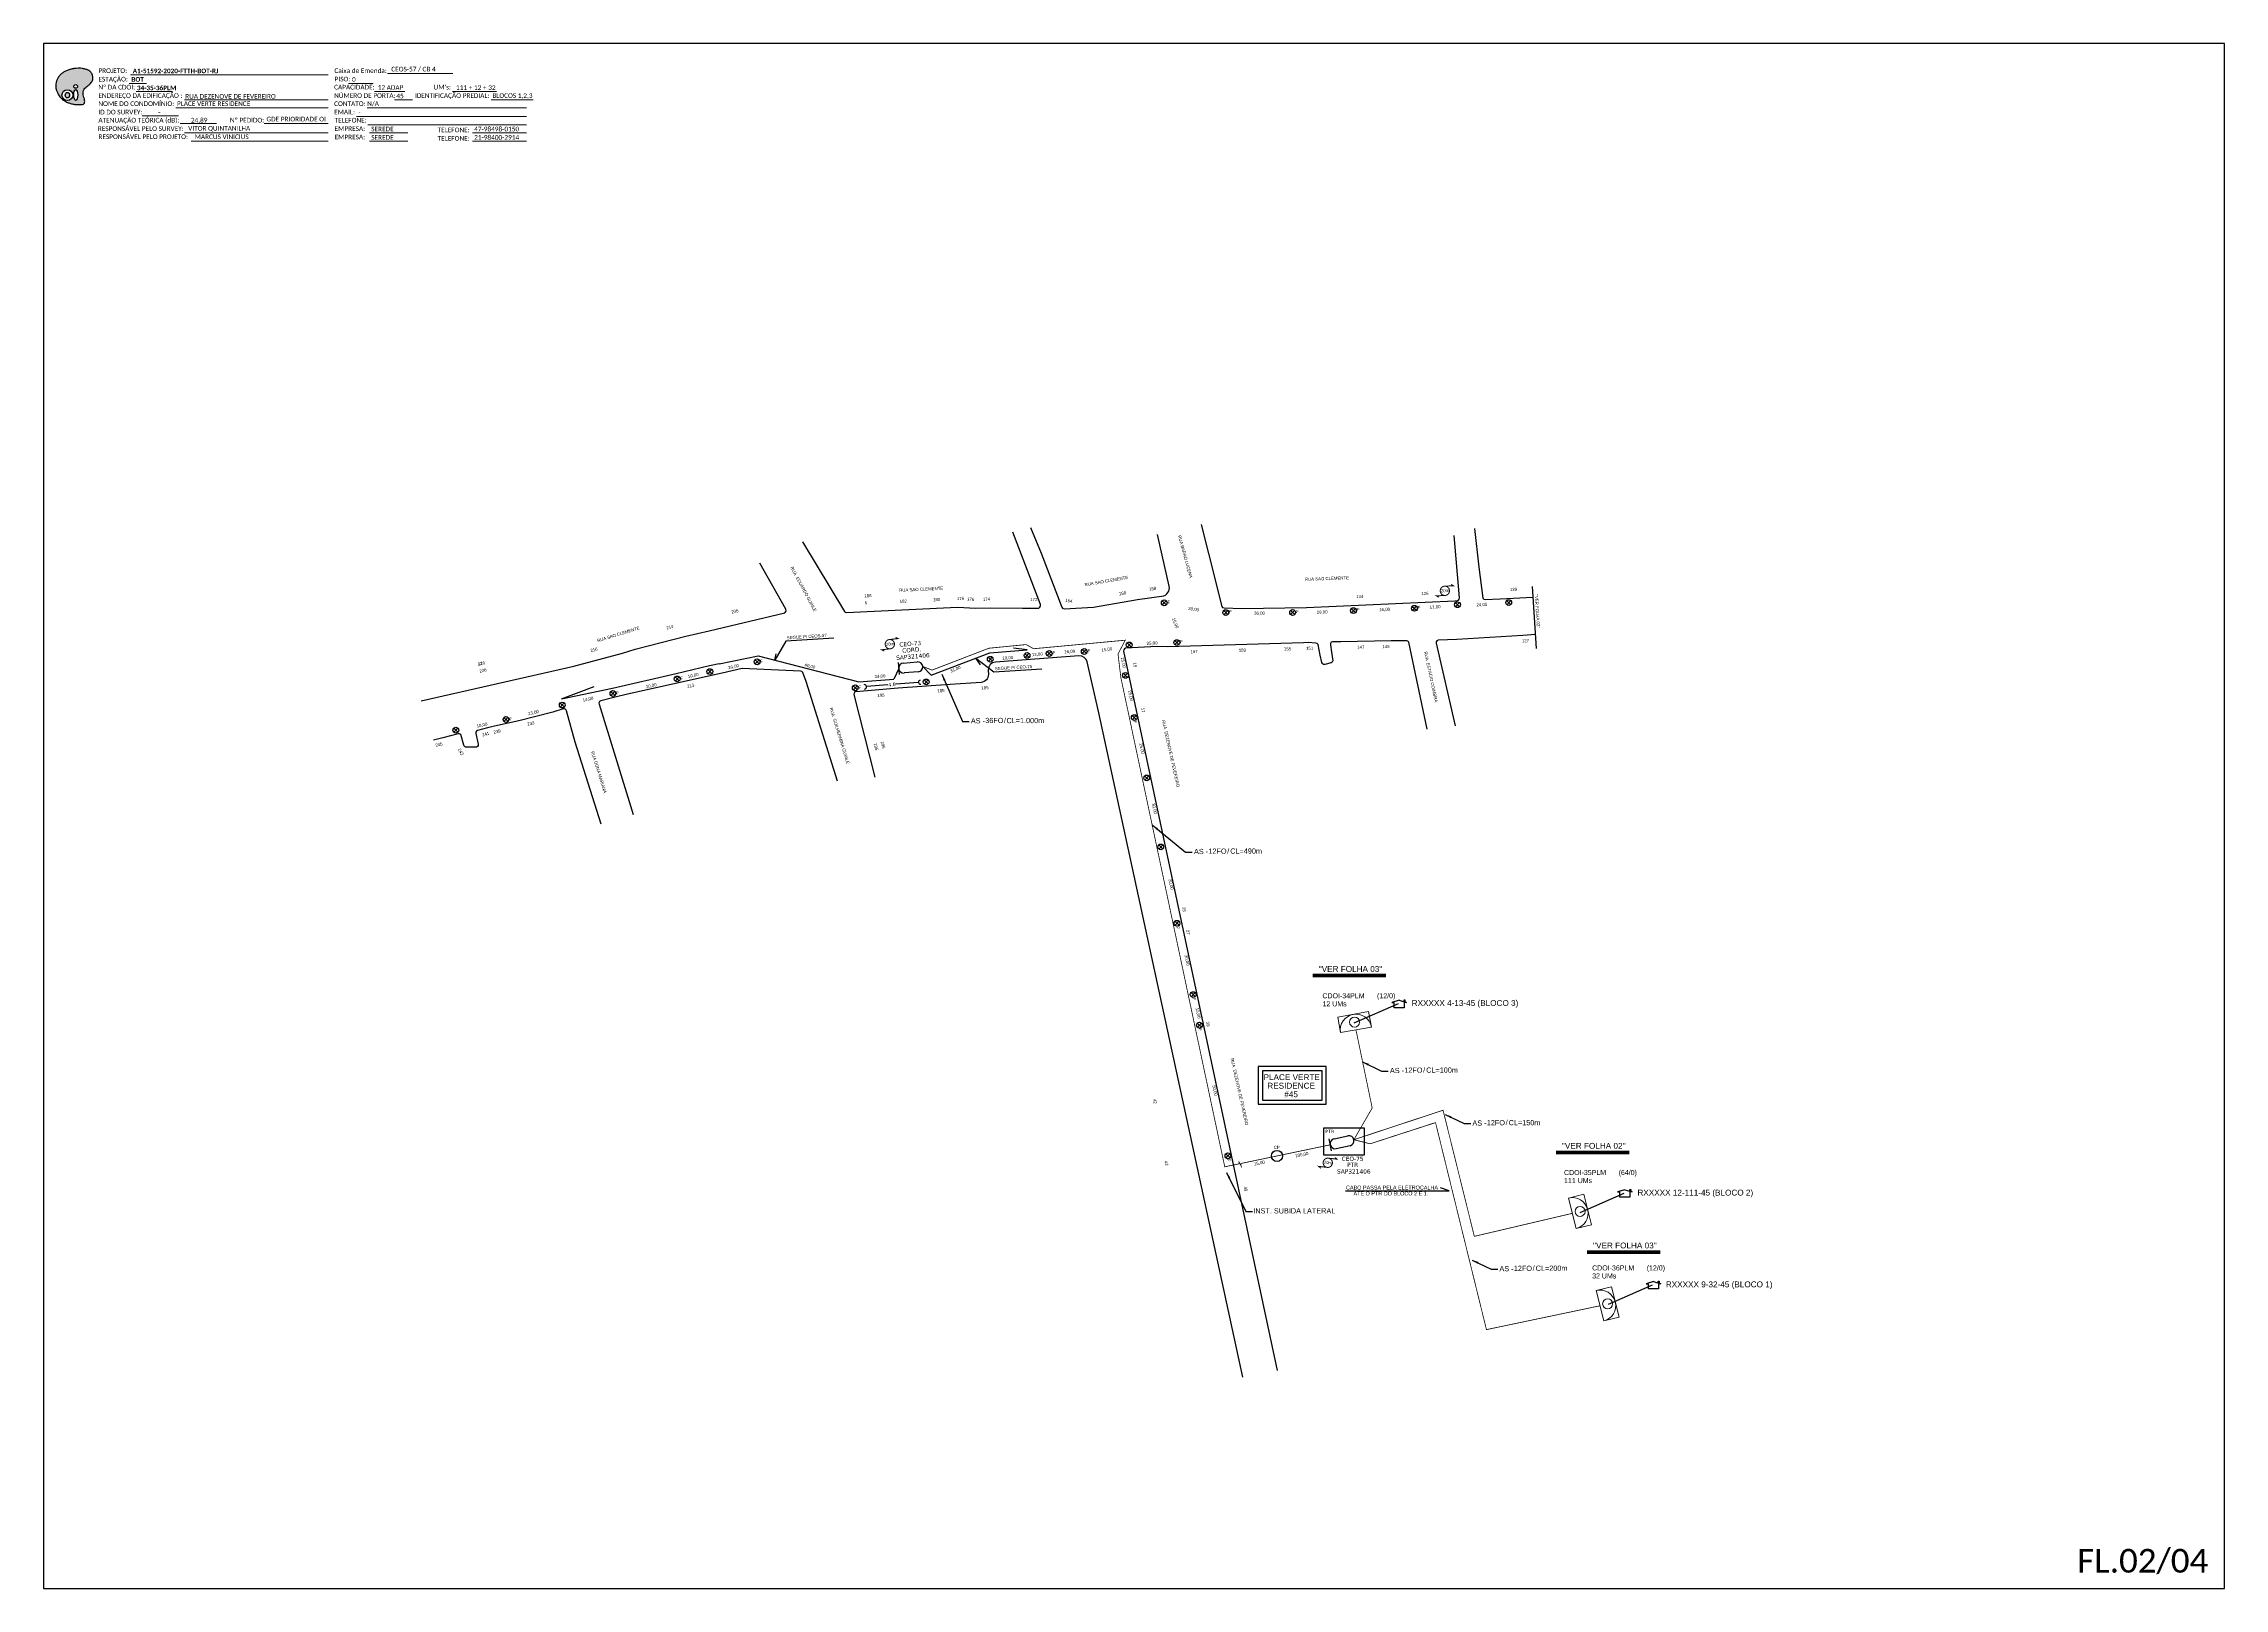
# Model space of a CAD drawing. Header units: inches. Extents: x 12732 to 16384, y 8731 to 9325.
# Drawn here: x 13681 to 14519, y 8731 to 9325 of the extents above; entities that cross this region are included whole.
import ezdxf
from ezdxf.enums import TextEntityAlignment as Align

# ---------------------------------------------------------------- set-up
doc = ezdxf.new("R2010")
doc.units = ezdxf.units.IN
doc.header["$MEASUREMENT"] = 0
doc.linetypes.add('DASHED', pattern=[0.75, 0.5, -0.25])
doc.layers.add("20.0-LEGENDA DOS CDO'S", color=1, linetype='Continuous', lineweight=0)
doc.layers.add('20.1-CDO_INTERIOR', color=1, linetype='Continuous', lineweight=0)
for name, color, linetype in [('20.4-CEOS', 1, 'Continuous'), ('ALINHAMENTO PREDIAL', 120, 'Continuous'), ('Cordoalha', 7, 'Continuous'), ('Legenda', 1, 'Continuous'), ('METRAGEM', 7, 'Continuous'), ('NOME LOGRADOURO', 252, 'Continuous'), ('NUMERAÇÃO', 7, 'Continuous'), ('surveys', 7, 'Continuous'), ('surveys legendas', 7, 'Continuous')]:
    doc.layers.add(name, color=color, linetype=linetype)
doc.layers.add('DROP DE CLIENTE', color=140, linetype='Continuous', plot=False)
doc.styles.add('ARIAL', font='arial.ttf')
doc.styles.add('siredit', font='verdana.ttf')
doc.styles.add('WMF-Calibri0', font='calibri.ttf')
doc.styles.add('WMF-Calibri1', font='calibrib.ttf')
doc.linetypes.add('FENCELINE1', pattern='A,0.25,-0.1,[133,ltypeshp.shx,S=0.1,R=0,X=-0.1,Y=0],-0.1,1', length=1.45)
doc.dimstyles.new('ISO-25', dxfattribs={"dimtxt": 2.5, "dimasz": 2.5, "dimexe": 1.25, "dimexo": 0.625, "dimtad": 1, "dimtxsty": 'Standard', "dimcen": 2.5, "dimadec": 0, "dimazin": 0, "dimtfac": 1, "dimtmove": 0, "dimatfit": 3, "dimfxl": 0, "dimarcsym": 0})

# ---------------------------------------------------------------- blocks, each defined once
blk = doc.blocks.new('A$C5F901649')
at = {"layer": '20.4-CEOS', "color": 1}
for p, q in [((7.16, 0.08), (1.96, 1.6)), ((3.05, 5.31), (8.25, 3.78))]:
    blk.add_line(p, q, dxfattribs=at)
blk.add_lwpolyline([(0, 1.77), (1.31, 6.23)], dxfattribs=at)
for centre, start, end in [((2.51, 3.46), 73.63099, 253.63099), ((7.71, 1.93), 253.63099, 73.63099)]:
    blk.add_arc(centre, 1.93, start, end, dxfattribs=at)
blk = doc.blocks.new('SURVEY_SURVEY')
for p, q in [((0, 0.0000127), (-0.0000126, 0.000009)), ((-0.0000126, 0.000009), (-0.0000086, 0.000009)), ((-0.0000086, 0), (-0.0000086, 0.000009)), ((0.0000086, 0), (-0.0000086, 0)), ((0, 0.0000127), (0.0000126, 0.000009)), ((0.0000084, 0.0000132), (0.0000098, 0.0000132)), ((0.0000084, 0.0000103), (0.0000084, 0.0000132)), ((0.0000126, 0.000009), (0.0000086, 0.000009)), ((0.0000086, 0.000009), (0.0000086, 0)), ((0.0000098, 0.0000132), (0.0000098, 0.0000099))]:
    blk.add_line(p, q)
blk = doc.blocks.new('OI')
h = blk.add_hatch(color=40)
edge = h.paths.add_edge_path()
edge.add_spline(control_points=[(4.35, -0.67), (3.92, -0.99), (3.26, -1.5), (2.81, -2.59), (2.9, -3.5), (3.06, -4.27), (3.31, -4.85), (3.37, -5.39), (3.4, -5.88), (3.2, -6.4), (2.54, -6.61), (1.65, -6.63), (0.55, -6.67), (-0.56, -6.42), (-1.61, -6.14), (-2.77, -5.61), (-3.92, -4.77), (-4.89, -3.7), (-5.34, -2.65), (-5.6, -1.94), (-5.85, -0.96), (-5.71, 0.47), (-5.1, 2.02), (-4.14, 3.02), (-3.3, 3.61), (-2.37, 4.16), (-1.36, 4.44), (-0.56, 4.7), (0.79, 4.85), (2.24, 4.97), (3.79, 4.57), (4.67, 4.21), (5.44, 3.65), (5.76, 2.99), (6.03, 2.21), (6.01, 1.46), (5.72, 0.64), (5.31, 0.08), (4.88, -0.38), (4.51, -0.55), (4.35, -0.67)], knot_values=[0, 0, 0, 0, 1.60434, 2.417191, 3.427595, 4.282808, 4.776746, 5.304182, 5.888771, 6.258406, 6.858137, 7.79129, 8.986195, 10.124242, 11.187857, 12.242908, 13.953784, 15.414161, 16.515391, 17.349188, 17.675853, 19.552021, 21.515531, 22.568638, 23.63245, 24.621084, 25.782718, 26.745347, 27.142653, 29.870543, 31.004649, 31.921532, 32.709589, 33.801391, 34.042471, 35.192333, 35.971461, 36.628871, 37.254359, 37.836911, 37.836911, 37.836911, 37.836911], degree=3, periodic=0)
h.paths.add_polyline_path([(1.13, -0.87, -1), (-0.04, -0.87, -1)], flags=16)
edge = h.paths.add_edge_path(flags=16)
edge.add_ellipse((0.56, -3.59), major_axis=(-0.02, 1.71), ratio=0.361305, start_angle=0, end_angle=360)
h.paths.add_polyline_path([(-0.36, -3.62, -1), (-3.8, -3.62, -1)], flags=16)
edge = h.paths.add_edge_path(flags=0)
edge.add_ellipse((-2.08, -3.62), major_axis=(0, 0.885), ratio=0.758294, start_angle=0, end_angle=360)
at = {"color": 40}
for centre, radius in [((-2.08, -3.62), 1.72), ((0.54, -0.87), 0.587)]:
    blk.add_circle(centre, radius, dxfattribs=at)
blk.add_ellipse((-2.08, -3.62), major_axis=(0, 0.885), ratio=0.758294, start_param=-3.141592653589792, end_param=3.141592653589792, dxfattribs=at)
blk.add_ellipse((0.56, -3.59), major_axis=(-0.02, 1.71), ratio=0.361305, dxfattribs=at)
at = {"color": 40, "start_tangent": (-0.800898, -0.598801), "end_tangent": (-0.800898, -0.598801)}
blk.add_spline([(4.35, -0.67), (3.2, -1.78), (2.9, -2.54), (2.92, -3.55), (3.12, -4.38), (3.28, -4.85), (3.37, -5.37), (3.35, -5.95), (3.2, -6.29), (2.66, -6.55), (1.73, -6.63), (0.54, -6.62), (-0.58, -6.41), (-1.6, -6.11), (-2.56, -5.67), (-3.95, -4.67), (-4.89, -3.56), (-5.37, -2.56), (-5.64, -1.78), (-5.72, -1.46), (-5.63, 0.42), (-4.84, 2.22), (-4.13, 2.99), (-3.27, 3.62), (-2.4, 4.09), (-1.3, 4.47), (-0.37, 4.72), (0.02, 4.77), (2.75, 4.8), (3.85, 4.53), (4.69, 4.16), (5.31, 3.68), (5.85, 2.73), (5.93, 2.5), (5.94, 1.35), (5.67, 0.62), (5.29, 0.08), (4.84, -0.36), (4.35, -0.67)], degree=3, dxfattribs=at)

msp = doc.modelspace()

# ---------------------------------------------------------------- linework, layer by layer
at = {"color": 0, "linetype": 'FENCELINE1', "ltscale": 6}
for p, q in [((14021.89, 9082.09), (14044.48, 9090.62)), ((14044.48, 9090.62), (14058.91, 9091.85)), ((14058.91, 9091.85), (14053.55, 9092.41)), ((13899.39, 9077.02), (13923.94, 9082.72)), ((13923.94, 9082.72), (13936.7, 9085.73)), ((13940.45, 9086.45), (13955.45, 9089.46)), ((13955.45, 9089.46), (13994.17, 9079.46)), ((14009.46, 9084.65), (14007.65, 9080.48)), ((14018.71, 9085.43), (14021.89, 9082.09)), ((13879.81, 9072.91), (13899.39, 9077.02)), ((13994.17, 9079.46), (14007.65, 9080.48))]:
    msp.add_line(p, q, dxfattribs=at)
at = {"color": 0, "linetype": 'FENCELINE1', "ltscale": 2}
msp.add_line((13936.7, 9085.73), (13940.44, 9086.48), dxfattribs=at)
for points in [[(13680.66, 8730.9), (14519.23, 8730.9), (14519.23, 9324.9), (13680.66, 9324.9), (13680.66, 8730.9)], [(14253.06, 9116.09), (14254.65, 9092.35)], [(13984.49, 9096.26), (13966.02, 9095.14), (13961.79, 9087.82), (13962.4, 9090.3)], [(14064.55, 9084.39), (14046.08, 9083.26), (14038.94, 9088.53), (14040.82, 9086.08)], [(14168.74, 8967.08), (14196.82, 8967.08)], [(14168.74, 8966.63), (14196.82, 8966.63)], [(14168.74, 8966.18), (14196.82, 8966.18)], [(14262.26, 8899.08), (14290.34, 8899.08)], [(14262.26, 8898.62), (14290.34, 8898.62)], [(14262.26, 8898.17), (14290.34, 8898.17)], [(14181.33, 8883.83), (14221.12, 8883.83), (14217.78, 8884.86)], [(14274.24, 8860.76), (14302.33, 8860.76)], [(14274.24, 8860.31), (14302.33, 8860.31)], [(14274.24, 8859.85), (14302.33, 8859.85)]]:
    msp.add_lwpolyline(points)
at = {"color": 7, "lineweight": 0}
for points in [[(13713.62, 9309.58), (13720.17, 9309.58)], [(13714.13, 9312.86), (13790.11, 9312.86)], [(13797.9, 9309.62), (13807.38, 9309.62)], [(13812.94, 9313.35), (13838.08, 9313.35)], [(13716.28, 9306.51), (13730.22, 9306.51)], [(13731.44, 9300.16), (13790.11, 9300.16)], [(13734.85, 9303.27), (13790.11, 9303.27)], [(13805.07, 9300.16), (13866.29, 9300.16)], [(13807.95, 9306.51), (13819.57, 9306.51)], [(13815.54, 9303.27), (13822.48, 9303.27)], [(13837.89, 9306.51), (13854.75, 9306.51)], [(13852.71, 9303.27), (13868.88, 9303.27)], [(13718.6, 9297.1), (13732.54, 9297.1)], [(13733.13, 9294.13), (13747.08, 9294.13)], [(13765.46, 9294.14), (13789.96, 9294.14)], [(13765.97, 9294.14), (13790.12, 9294.14)], [(13801.03, 9296.92), (13866.29, 9296.92)], [(13805.31, 9293.69), (13866.29, 9293.69)], [(13734.85, 9290.58), (13790.11, 9290.58)], [(13737.34, 9287.34), (13790.11, 9287.34)], [(13805.92, 9290.58), (13820.72, 9290.58)], [(13805.92, 9287.34), (13820.72, 9287.34)], [(13845.52, 9290.58), (13866.29, 9290.58)], [(13845.52, 9287.34), (13866.29, 9287.34)]]:
    msp.add_lwpolyline(points, dxfattribs=at)
at = {"color": 1, "const_width": 0.377}
for points in [[(14219.4, 9116.27, 1.000012), (14219.57, 9112.71, 0.999978)], [(14174.66, 8896.33, 1.000012), (14174.26, 8892.79, 0.999978)]]:
    msp.add_lwpolyline(points, format="xyb", close=True, dxfattribs=at)
at = {"color": 1, "const_width": 0.377, "elevation": 0.38}
for points in [[(14219.4, 9116.27), (14222.76, 9116.43), (14221.91, 9116.95)], [(14174.66, 8896.33), (14178, 8895.95), (14177.25, 8896.6)]]:
    msp.add_lwpolyline(points, dxfattribs=at)
at = {"color": 1}
for points in [[(14110.77, 9110.63), (14112.37, 9109.1)], [(14112.34, 9110.67), (14110.81, 9109.07)], [(14134.43, 9106.87), (14136.03, 9105.34)], [(14136, 9106.91), (14134.47, 9105.3)], [(14160.13, 9106.93), (14161.74, 9105.41)], [(14161.7, 9106.97), (14160.17, 9105.37)], [(14183.51, 9107.64), (14185.12, 9106.11)], [(14185.08, 9107.68), (14183.55, 9106.07)], [(14206.96, 9108.52), (14208.57, 9107)], [(14208.53, 9108.56), (14207, 9106.96)], [(14223.53, 9109.91), (14225.14, 9108.38)], [(14225.1, 9109.95), (14223.57, 9108.34)], [(14243.23, 9110.72), (14244.84, 9109.19)], [(14244.8, 9110.76), (14243.27, 9109.15)], [(14058.03, 9090.42), (14059.63, 9088.9)], [(14059.59, 9090.46), (14058.07, 9088.86)], [(14066.54, 9091.15), (14068.15, 9089.62)], [(14068.11, 9091.19), (14066.58, 9089.59)], [(14080.02, 9091.92), (14081.62, 9090.39)], [(14081.58, 9091.96), (14080.06, 9090.35)], [(14097.27, 9094.44), (14098.88, 9092.91)], [(14098.84, 9094.48), (14097.31, 9092.88)], [(14115.6, 9095.36), (14117.21, 9093.83)], [(14117.17, 9095.4), (14115.64, 9093.79)], [(13936.04, 9084.18), (13937.64, 9082.65)], [(13937.6, 9084.22), (13936.08, 9082.61)], [(13954.22, 9087.95), (13955.83, 9086.42)], [(13955.79, 9087.99), (13954.26, 9086.38)], [(14043.88, 9088.93), (14045.49, 9087.4)], [(14045.45, 9088.97), (14043.92, 9087.36)], [(14095.86, 9082.75), (14097.47, 9081.22)], [(14097.43, 9082.79), (14095.9, 9081.18)], [(13898.8, 9075.79), (13900.4, 9074.26)], [(13900.36, 9075.83), (13898.83, 9074.22)], [(13923.46, 9081.38), (13925.07, 9079.85)], [(13925.03, 9081.42), (13923.5, 9079.81)], [(13991.98, 9077.93), (13993.59, 9076.4)], [(13993.55, 9077.97), (13992.02, 9076.36)], [(14019.22, 9080.22), (14020.83, 9078.69)], [(14020.79, 9080.26), (14019.26, 9078.65)], [(13857.65, 9065.77), (13859.26, 9064.24)], [(13859.22, 9065.8), (13857.69, 9064.2)], [(13879.27, 9071.35), (13880.88, 9069.82)], [(13880.84, 9071.39), (13879.31, 9069.78)], [(14099.24, 9066.5), (14100.84, 9064.97)], [(14100.81, 9066.54), (14099.28, 9064.93)], [(13838.38, 9061.66), (13839.98, 9060.13)], [(13839.94, 9061.69), (13838.42, 9060.09)], [(14104.03, 9043.31), (14105.64, 9041.78)], [(14105.6, 9043.35), (14104.07, 9041.74)], [(14109.44, 9016.77), (14111.04, 9015.24)], [(14111.01, 9016.81), (14109.48, 9015.21)], [(14115.66, 8987.4), (14117.27, 8985.87)], [(14117.23, 8987.44), (14115.7, 8985.83)], [(14121.88, 8959.98), (14123.49, 8958.45)], [(14123.45, 8960.02), (14121.92, 8958.42)], [(14124.27, 8948.25), (14125.88, 8946.72)], [(14125.84, 8948.29), (14124.31, 8946.68)], [(14135.26, 8898.01), (14136.87, 8896.48)], [(14136.83, 8898.04), (14135.3, 8896.44)]]:
    msp.add_lwpolyline(points, dxfattribs=at)
at = {"color": 1, "const_width": 0.377}
for points in [[(14219.57, 9112.71), (14216.22, 9112.55), (14217.2, 9111.99)], [(14174.26, 8892.79), (14170.93, 8893.17), (14171.8, 8892.46)]]:
    msp.add_lwpolyline(points, dxfattribs=at)
at = {"color": 5}
for points, const_width in [([(14006.25, 9092.2), (14002.92, 9091.82), (14003.93, 9091.32)], 0.377), ([(14139.1, 8893.89), (14140.26, 8894.13), (14140.31, 8894.96), (14141.17, 8893.16), (14141.06, 8894.29), (14142.46, 8894.58)], 0.285)]:
    msp.add_lwpolyline(points, dxfattribs=dict(at, const_width=const_width))
at = {"color": 5, "const_width": 0.377}
msp.add_lwpolyline([(14005.85, 9095.74, 1.000012), (14006.25, 9092.2, 0.999978)], format="xyb", close=True, dxfattribs=at)
at = {"color": 5, "const_width": 0.377, "elevation": 0.38}
msp.add_lwpolyline([(14005.85, 9095.74), (14009.19, 9096.12), (14008.3, 9096.58)], dxfattribs=at)
at = {"color": 1, "linetype": 'FENCELINE1', "ltscale": 6, "const_width": 0.3}
for points in [[(14018.71, 9085.43), (14022.29, 9084), (14044.14, 9092.41), (14058.45, 9093.82), (14061.35, 9092.22), (14096.57, 9095.5), (14093.8, 9090.18), (14094.9, 9081.08), (14134.84, 8893.01), (14139.68, 8894.01)], [(14184.49, 8903.43), (14191.54, 8915.61), (14185.29, 8945.68)], [(14184.49, 8903.43), (14218.79, 8914.76), (14230.81, 8866.26), (14268.53, 8875.12)], [(14190.73, 8901.85), (14215.89, 8910.01), (14235.47, 8830.4), (14279.15, 8839.57)], [(14142.46, 8894.58), (14175.42, 8901.47)], [(14184.49, 8903.43), (14190.73, 8901.85)]]:
    msp.add_lwpolyline(points, dxfattribs=at)
at = {"color": 0, "linetype": 'FENCELINE1', "ltscale": 6}
msp.add_lwpolyline([(13879.81, 9072.91), (13892.33, 9077.72)], dxfattribs=at)
for points in [[(14173.88, 8931.52), (14147.73, 8931.52), (14147.73, 8917.1), (14173.88, 8917.1)], [(14172.3, 8929.94), (14149.31, 8929.94), (14149.31, 8918.67), (14172.3, 8918.67)]]:
    msp.add_lwpolyline(points, close=True)
at = {"color": 5}
msp.add_lwpolyline([(14188.56, 8907.91), (14172.85, 8907.91), (14172.85, 8897.57), (14188.56, 8897.57)], close=True, dxfattribs=at)
at = {"color": 1}
for centre in [(14111.57, 9109.87), (14135.23, 9106.11), (14160.93, 9106.17), (14184.31, 9106.87), (14207.76, 9107.76), (14224.34, 9109.15), (14244.03, 9109.96), (14058.83, 9089.66), (14067.34, 9090.39), (14080.82, 9091.15), (14098.08, 9093.68), (14116.4, 9094.59), (13924.27, 9080.62), (13936.84, 9083.41), (13955.02, 9087.19), (14044.68, 9088.17), (14096.67, 9081.98), (13899.6, 9075.02), (13992.78, 9077.17), (14020.02, 9079.46), (13858.46, 9065), (13880.08, 9070.58), (14100.04, 9065.74), (13839.18, 9060.89), (14104.83, 9042.54), (14110.24, 9016.01), (14116.46, 8986.64), (14122.68, 8959.22), (14125.08, 8947.49), (14136.06, 8897.24)]:
    msp.add_circle(centre, 1.11, dxfattribs=at)
at = {"color": 5}
msp.add_circle((14154.94, 8897.2), 2.14, dxfattribs=at)
at = {"layer": '20.1-CDO_INTERIOR', "color": 1, "lineweight": 18}
for points in [[(14190.16, 8952.69), (14178.28, 8950.54), (14179.36, 8944.61), (14191.23, 8946.76)], [(14275.85, 8870.73), (14272.92, 8882.44), (14267.07, 8880.97), (14270, 8869.27)], [(14286.47, 8835.19), (14283.53, 8846.89), (14277.68, 8845.42), (14280.62, 8833.72)]]:
    msp.add_lwpolyline(points, close=True, dxfattribs=at)
for centre in [(14184.76, 8948.65), (14271.46, 8875.85), (14282.07, 8840.3)]:
    msp.add_circle(centre, 1.93, dxfattribs=at)
for centre, start, end in [((14185.29, 8945.68), 10.2645, 190.2645), ((14268.53, 8875.12), 284.07377, 104.07377), ((14279.15, 8839.57), 284.07377, 104.07377)]:
    msp.add_arc(centre, 6.03, start, end, dxfattribs=at)
at = {"layer": '20.4-CEOS', "color": 5}
for p, q in [((14011.22, 9086.73), (14016.62, 9087.19)), ((14016.95, 9083.34), (14011.55, 9082.89))]:
    msp.add_line(p, q, dxfattribs=at)
msp.add_lwpolyline([(14009.27, 9086.97), (14009.66, 9082.33)], dxfattribs=at)
for centre, start, end in [((14011.39, 9084.81), 94.84694, 274.84694), ((14016.78, 9085.27), 274.84694, 94.84694)]:
    msp.add_arc(centre, 1.93, start, end, dxfattribs=at)
at = {"layer": 'ALINHAMENTO PREDIAL'}
for points in [[(13972.45, 9133.35), (13988.56, 9106.58), (13988.94, 9106.23), (13989.45, 9106.12), (14029.34, 9108.03), (14032.16, 9108.14)], [(14032.16, 9108.14), (14039.03, 9107.8), (14044.82, 9107.94), (14057.12, 9107.8), (14063.32, 9107.87), (14063.75, 9108.15), (14063.99, 9108.61), (14063.94, 9109.17), (14053.29, 9137.09)], [(14060.12, 9138.78), (14064.27, 9128.95), (14072.17, 9108.17), (14072.51, 9107.79), (14073.05, 9107.62), (14084.35, 9108.22), (14101.26, 9111.11), (14111.42, 9112.56), (14112.03, 9112.85), (14112.56, 9113.27), (14113, 9113.78), (14113.32, 9114.38), (14113.5, 9115.03), (14113.55, 9115.7), (14113.49, 9116.24), (14108.96, 9136.12)], [(14125.72, 9140.01), (14128.63, 9128.79), (14133.69, 9108.46), (14134.03, 9108.07), (14134.57, 9107.89), (14141.47, 9107.75), (14166.25, 9108.04), (14223.29, 9110.65), (14224.17, 9110.69), (14224.66, 9110.84), (14225.01, 9111.22), (14225.12, 9111.77), (14223.04, 9135.74)], [(14230.92, 9138.46), (14232.5, 9123.57), (14234.05, 9111.65), (14234.42, 9111.29), (14234.96, 9111.17), (14240.72, 9111.45), (14253.34, 9112.02)], [(13936.56, 9099.12), (13965.62, 9106.01), (13966.15, 9106.63), (13966.06, 9107.41), (13956.13, 9125.07)], [(13936.56, 9099.12), (13965.62, 9106.01), (13966.15, 9106.63), (13966.06, 9107.41), (13957.22, 9123.12)], [(13825.9, 9072.23), (13884.57, 9085.51), (13903.25, 9090.5), (13908.07, 9091.99), (13927.55, 9096.99), (13936.56, 9099.12)], [(13825.9, 9072.23), (13884.57, 9085.51), (13903.25, 9090.5), (13908.07, 9091.99), (13927.55, 9096.99), (13936.56, 9099.12)], [(14212.72, 9061.27), (14205.66, 9094.74), (14205.3, 9095.11), (14204.8, 9095.24), (14198.85, 9095.26), (14179.45, 9094.83), (14176.21, 9094.91), (14175.75, 9094.68), (14175.47, 9094.24), (14175.44, 9093.72), (14175.94, 9090.84), (14176.42, 9087.52), (14176.16, 9087.07), (14175.71, 9086.81), (14173.37, 9086.17), (14172.85, 9086.2), (14172.42, 9086.5), (14172.2, 9086.96), (14171.58, 9089.74), (14170.7, 9093.86), (14170.35, 9094.24), (14169.86, 9094.4), (14166.96, 9094.56), (14165.17, 9094.52), (14112.85, 9092.98), (14108.79, 9093.07), (14096.73, 9092.43), (14096.27, 9092.19), (14095.99, 9091.76), (14095.96, 9091.24), (14154.99, 8814.68)], [(14254.29, 9097.67), (14249.49, 9097.37), (14224.08, 9095.8), (14216.87, 9095.51), (14216.41, 9095.27), (14216.14, 9094.83), (14216.12, 9094.31), (14223.4, 9062.58)], [(13941.54, 9082.86), (13905.13, 9074.76), (13900.44, 9073.57), (13894.87, 9072.22), (13894.44, 9071.93), (13894.21, 9071.46), (13894.25, 9070.95), (13907.42, 9028.43)], [(13985.89, 9041.28), (13973.88, 9079.58), (13972.56, 9083.05), (13972.21, 9083.43), (13971.71, 9083.59), (13949.32, 9084.58), (13941.55, 9082.85)], [(13895.1, 9024.81), (13885.04, 9056.32), (13881.72, 9068.4), (13881.45, 9068.84), (13881, 9069.1), (13880.45, 9069.09), (13876.47, 9067.82), (13863.34, 9064.53), (13855.13, 9062.64), (13851.3, 9061.77), (13847.52, 9060.81), (13847.07, 9060.55), (13846.81, 9060.1), (13846.81, 9059.59), (13847.76, 9055.58), (13847.76, 9055.06), (13847.51, 9054.61), (13847.06, 9054.35), (13843.44, 9054.41), (13842.93, 9054.4), (13842.47, 9054.66), (13842.21, 9055.1), (13841.08, 9059.23), (13840.64, 9059.5), (13840.12, 9059.51), (13834.2, 9057.91), (13830.56, 9057.09)]]:
    msp.add_lwpolyline(points, dxfattribs=at)
for points in [[(14043.95, 9082.35, -0.403336), (14041.14, 9079.27), (14029.2, 9078.52), (14009.22, 9077), (13992.98, 9075.68), (13992.48, 9075.6), (13992.19, 9074.65), (14000.3, 9042.8)], [(14141.85, 8812.17), (14086.45, 9067.59), (14081.94, 9087.13, 0.369987), (14078.79, 9089.45), (14046.68, 9087.08, 0.400353), (14043.91, 9084.01), (14043.95, 9082.35)]]:
    msp.add_lwpolyline(points, format="xyb", dxfattribs=at)
at = {"layer": 'Cordoalha'}
for p, q in [((14005.23, 9078.29), (13997.07, 9077.64)), ((14017.09, 9079.29), (14008.41, 9078.56))]:
    msp.add_line(p, q, dxfattribs=at)
for centre, radius, start, end in [((13996.21, 9077.56), 0.864, 279.71929, 90.8111), ((14017.86, 9079.36), 0.787, 96.24078, 274.2896)]:
    msp.add_arc(centre, radius, start, end, dxfattribs=at)
at = {"layer": 'DROP DE CLIENTE'}
for points in [[(14184.65, 8948.37), (14201.62, 8955.82)], [(14271.47, 8875.48), (14288.43, 8882.93)], [(14282.4, 8840.21), (14299.36, 8847.66)]]:
    msp.add_lwpolyline(points, dxfattribs=at)

# ---------------------------------------------------------------- block references
at = {"color": 7, "xscale": 1.213923925163966, "yscale": 1.213923925163726, "zscale": 1.213923925163967, "rotation": 0.1532896023734424}
msp.add_blockref('OI', (13692.33, 9309.49), dxfattribs=at)
at = {"rotation": 28.53639522228521}
msp.add_blockref('A$C5F901649', (14176.76, 8897.64), dxfattribs=at)
at = {"layer": 'surveys', "color": 255, "xscale": 224825.4377188987, "yscale": 224825.4377188987, "zscale": 224825.4377188987}
for p in [(14201.92, 8954.19), (14288.73, 8881.31), (14299.66, 8846.03)]:
    msp.add_blockref('SURVEY_SURVEY', p, dxfattribs=at)

# ---------------------------------------------------------------- texts
at = {"color": 7, "lineweight": 0, "style": 'WMF-Calibri0'}
for s, height, p in [('PROJETO:', 1.793, (13701.73, 9313.61)), ('ESTAÇÃO:', 1.793, (13701.73, 9310.33)), ('Nº DA CDOI:', 1.7927, (13701.73, 9307.26)), ('CAPACIDADE:', 1.7927, (13792.38, 9307.26)), ('Caixa de Emenda:', 1.7927, (13792.49, 9313.61)), ('PISO:', 1.793, (13792.56, 9310.37)), ("UM's:", 1.793, (13830.62, 9307.26)), ('ENDEREÇO DA EDIFICAÇÃO :', 1.7927, (13701.73, 9304.02)), ('NOME DO CONDOMÍNIO:', 1.7927, (13701.73, 9300.91)), ('PLACE VERTE RESIDENCE', 1.7927, (13731.95, 9300.91)), ('CONTATO: N/A', 1.7927, (13792.38, 9300.91)), ('NÚMERO DE PORTA:', 1.7927, (13792.38, 9304.02)), ('IDENTIFICAÇÃO PREDIAL:', 1.7927, (13823.46, 9304.02)), ('BLOCOS 1,2,3', 1.7927, (13853.21, 9304.02)), ('RESPONSÁVEL PELO SURVEY:', 1.7927, (13701.49, 9291.32)), ('ATENUAÇÃO TEÓRICA (dB):', 1.7927, (13701.73, 9294.56)), ('ID DO SURVEY:', 1.7927, (13701.73, 9297.67)), ('24,89', 1.793, (13737.29, 9294.56)), ('Nº PEDIDO:', 1.793, (13752.32, 9294.57)), ('EMAIL:', 1.793, (13792.38, 9297.67)), ('TELEFONE:', 1.793, (13792.56, 9294.56)), ('EMPRESA:', 1.793, (13792.56, 9291.32)), ('TELEFONE:', 1.793, (13832.16, 9290.82)), ('RESPONSÁVEL PELO PROJETO:', 1.7927, (13701.73, 9288.21)), ('EMPRESA:', 1.793, (13792.56, 9288.09)), ('TELEFONE:', 1.793, (13832.16, 9287.58))]:
    msp.add_text(s, height=height, dxfattribs=at).set_placement(p)
at = {"color": 7, "linetype": 'Continuous'}
for s, height, style, p in [('BOT', 1.793, 'WMF-Calibri1', (13714.41, 9310.23)), ('A1-51592-2020-FTTH-BOT-RJ', 1.7927, 'WMF-Calibri1', (13714.93, 9313.51)), ('0', 1.79, 'WMF-Calibri0', (13799.25, 9310.22)), ('12 ADAP', 1.793, 'WMF-Calibri0', (13809.13, 9307.13)), ('CEOS-57 / CB 4', 1.7927, 'WMF-Calibri0', (13814.34, 9314.19)), ('111 + 12 + 32', 1.7927, 'WMF-Calibri0', (13839.24, 9307.11)), ('RUA DEZENOVE DE FEVEREIRO', 1.7927, 'WMF-Calibri0', (13735.11, 9303.73)), ('45', 1.793, 'WMF-Calibri0', (13816.29, 9303.87)), ('-', 1.79, 'WMF-Calibri0', (13724.73, 9297.71)), ('VITOR QUINTANILHA', 1.7927, 'WMF-Calibri0', (13736.25, 9291.42)), ('-', 1.79, 'WMF-Calibri0', (13801.73, 9297.52)), ('SEREDE', 1.793, 'WMF-Calibri0', (13806.62, 9291.17)), ('47-98498-0150', 1.7927, 'WMF-Calibri0', (13846.23, 9291.17)), ('MARCUS VINICIUS', 1.7927, 'WMF-Calibri0', (13738.74, 9288.18)), ('SEREDE', 1.793, 'WMF-Calibri0', (13806.62, 9287.94)), ('21-98400-2914', 1.7927, 'WMF-Calibri0', (13846.23, 9287.94)), ('FL.02/04', 9.118, 'WMF-Calibri0', (14462.64, 8736.97))]:
    msp.add_text(s, height=height, dxfattribs=dict(at, style=style)).set_placement(p)
at = {"color": 7, "linetype": 'Continuous', "style": 'WMF-Calibri1'}
msp.add_text('34-35-36PLM', height=1.7927, dxfattribs=at).set_placement((13724.12, 9306.97), align=Align.CENTER)
at = {"color": 7, "style": 'WMF-Calibri0'}
msp.add_text('GDE PRIORIDADE OI', height=1.7927, dxfattribs=at).set_placement((13766.37, 9294.98))
at = {"color": 1, "style": 'ARIAL'}
for s, height, rotation, p in [('F', 1.2, 3.62417, (14112.92, 9109.58)), ('F', 1.2, 3.62417, (14136.57, 9105.82)), ('F', 1.2, 3.62417, (14162.28, 9105.88)), ('F', 1.2, 3.62417, (14185.66, 9106.59)), ('F', 1.2, 3.62417, (14209.11, 9107.47)), ('20m', 1.162, 2.695, (14217.96, 9113.89)), ('F', 1.2, 3.62417, (14068.69, 9090.1)), ('F', 1.2, 3.62417, (14082.16, 9090.87)), ('F', 1.2, 3.62417, (14117.75, 9094.31)), ('F', 1.2, 13.1569, (13956.41, 9086.73)), ('F', 1.2, 13.1569, (13900.99, 9074.57)), ('F', 1.2, 13.1569, (13925.66, 9080.16)), ('F', 1.2, 13.1569, (13994.17, 9076.71)), ('F', 1.2, 13.1569, (13859.85, 9064.55)), ('F', 1.2, 281.87377, (14099.81, 9064.45)), ('F', 1.2, 281.87377, (14116.18, 8985.32)), ('F', 1.2, 281.87377, (14122.4, 8957.9)), ('F', 1.2, 281.87377, (14124.79, 8946.17)), ('F', 1.2, 281.87377, (14135.78, 8895.92)), ('20m', 1.162, 353.53171, (14172.86, 8894.21))]:
    msp.add_text(s, height=height, rotation=rotation, dxfattribs=at).set_placement(p)
at = {"color": 5, "style": 'ARIAL'}
msp.add_text('20m', height=1.162, rotation=6.49952, dxfattribs=at).set_placement((14004.57, 9093.26))
at = {"linetype": 'DASHED', "ltscale": 2, "style": 'ARIAL'}
for s, p in [('AS -', (14039.93, 9064.51)), ('36FO', (14046.24, 9064.64)), ('/', (14050.3, 9064.6)), ('CL=1.000m', (14058.17, 9064.6)), ('AS -', (14125.74, 9014.26)), ('12FO', (14132.05, 9014.39)), ('/', (14136.19, 9014.47)), ('CL=490m', (14143.06, 9014.42)), ('AS -', (14201.07, 8930.04)), ('12FO', (14207.38, 8930.17)), ('/', (14211.52, 8930.25)), ('CL=100m', (14218.39, 8930.2)), ('AS -', (14232.79, 8909.84)), ('12FO', (14239.1, 8909.97)), ('/', (14243.24, 8910.05)), ('CL=150m', (14250.11, 8910)), ('INST. SUBIDA LATERAL', (14161.59, 8876.07)), ('AS -', (14243.18, 8853.84)), ('12FO', (14249.49, 8853.97)), ('/', (14253.63, 8854.06)), ('CL=200m', (14260.5, 8854.01))]:
    msp.add_text(s, height=2, dxfattribs=at).set_placement(p, align=Align.MIDDLE_CENTER)
at = {"color": 5}
for s, p in [('PTR', (14173.56, 8906.03)), ('CP', (14153.64, 8899.88))]:
    msp.add_text(s, height=1.2, dxfattribs=at).set_placement(p)
at = {"layer": "20.0-LEGENDA DOS CDO'S", "color": 1, "style": 'ARIAL'}
for s, p in [('CDOI-34PLM', (14172.4, 8957.8)), ('12 UMs', (14172.41, 8954.7)), ('CDOI-35PLM', (14265.29, 8889.84)), ('111 UMs', (14265.29, 8886.74)), ('32 UMs', (14276.11, 8850.07)), ('CDOI-36PLM', (14276.1, 8853.16))]:
    msp.add_text(s, height=1.931, dxfattribs=at).set_placement(p)
for s, p in [('       (12/0)', (14194.29, 8957.8)), ('       (64/0)', (14287.18, 8889.84)), ('       (12/0)', (14298, 8853.16))]:
    msp.add_text(s, height=1.931, dxfattribs=at).set_placement(p, align=Align.CENTER)
at = {"layer": '20.4-CEOS', "color": 5, "style": 'siredit'}
msp.add_attdef('SAP321406', text='', height=1.64, rotation=4.72304, dxfattribs=at).set_placement((14014.93, 9089.25), align=Align.MIDDLE_CENTER)
for tag, text, p in [('CEO-73', 'CEOSXXX', (14013.83, 9094.95)), ('CORD.', 'CS-XXXX', (14014.39, 9092.58))]:
    msp.add_attdef(tag, text=text, height=1.636, rotation=4.72304, dxfattribs=at).set_placement(p, align=Align.TOP_CENTER)
at = {"layer": '20.4-CEOS', "color": 1, "style": 'siredit'}
msp.add_attdef('SAP321406', text='', height=1.64, dxfattribs=at).set_placement((14184.48, 8891.23), align=Align.MIDDLE_CENTER)
for tag, text, p in [('CEO-75', 'CEOSXXX', (14184, 8896.9)), ('PTR', 'CS-XXXX', (14184, 8894.6))]:
    msp.add_attdef(tag, text=text, height=1.636, dxfattribs=at).set_placement(p, align=Align.TOP_CENTER)
at = {"layer": 'Legenda', "color": 0, "style": 'siredit'}
msp.add_attdef('4.8', text='CL=XXm', height=1.318, rotation=4.81019, dxfattribs=at).set_placement((14006.88, 9078.46), align=Align.MIDDLE_CENTER)
at = {"layer": 'METRAGEM', "color": 3, "style": 'ARIAL'}
for s, rotation, p in [('20,00', 350.96361, (14120.71, 9107.2)), ('29,00', 2.61986, (14170.22, 9105.6)), ('16,00', 2.61986, (14194.23, 9106.64)), ('11,00', 3.27447, (14213.67, 9107.61)), ('24,00', 3.21728, (14231.63, 9108.46)), ('15,00', 291.39702, (14114.57, 9103.82)), ('36,00', 0.67054, (14146.12, 9105.25)), ('12,00', 3.62417, (14060.68, 9089.33)), ('16,00', 3.62417, (14073.13, 9090.44)), ('15,00', 8.32487, (14087.49, 9091.07)), ('25,00', 3.06847, (14104.81, 9093.65)), ('10,00', 12.54902, (13928.52, 9080.95)), ('26,00', 12.54902, (13944.03, 9084.31)), ('40,00', 345.5255, (13973.16, 9085.5)), ('34,00', 4.64683, (14000.22, 9080.89)), ('31,00', 23.07291, (14029.55, 9083)), ('10,00', 3.62417, (14049.34, 9088.03)), ('15,00', 281.87377, (14094.83, 9088.83)), ('14,00', 13.31779, (13888.08, 9071.8)), ('30,00', 12.54902, (13912.36, 9076.96)), ('25,00', 281.87377, (14097.69, 9076.09)), ('23,00', 13.1569, (13867.1, 9066.61)), ('18,00', 13.1569, (13847.32, 9061.83)), ('25,00', 281.87377, (14101.97, 9055.75)), ('30,00', 281.87377, (14106.81, 9032.7)), ('30,00', 281.87377, (14113.19, 9003.52)), ('30,00', 281.87377, (14119.35, 8974.41)), ('15,00', 281.87377, (14123.62, 8954.05)), ('50,00', 281.87377, (14130.05, 8924.29)), ('100,00', 11.66219, (14162.08, 8896.6)), ('15,00', 11.66219, (14146.22, 8893.47))]:
    msp.add_text(s, height=1.2, rotation=rotation, dxfattribs=at).set_placement(p)
at = {"layer": 'NOME LOGRADOURO'}
for s, rotation, p in [('RUA BARAO LUCENA', 285.31116, (14116.82, 9135.64)), ('RUA  EDUARDO GUINLE', 298.19614, (13967.76, 9123.39)), ('RUA SAO CLEMENTE', 2.7413, (14009.69, 9114.1)), ('RUA SAO CLEMENTE', 9.69836, (14081.06, 9116.25)), ('RUA SAO CLEMENTE', 2.08925, (14165.69, 9118.31)), ('RUA SAO CLEMENTE', 17.17805, (13893.75, 9094.71)), ('RUA  ESTACIO COIMBRA', 282.09807, (14211.45, 9091)), ('RUA  GUILHERMINA GUINLE', 287.01403, (13982.87, 9069.38)), ('RUA  DEZENOVE DE FEVEREIRO', 282.49427, (14110.67, 9064.62)), ('RUA DONA MARIANA', 287.21722, (13891.12, 9052.59)), ('RUA  DEZENOVE DE FEVEREIRO', 282.49427, (14137.09, 8934.6))]:
    msp.add_text(s, height=1.2, rotation=rotation, dxfattribs=at).set_placement(p)
at = {"layer": 'NUMERAÇÃO'}
for s, rotation, p in [('158', 7.81599, (14105.8, 9114.51)), ('120', 2.59416, (14244.5, 9114.37)), ('206', 13.31653, (13945.25, 9105.68)), ('188', 2.74269, (13996.28, 9111.95)), ('6', 2.74269, (13996.42, 9109.21)), ('182', 2.74269, (14009.88, 9109.85)), ('180', 2.74269, (14022.72, 9110.46)), ('176', 2.36308, (14031.87, 9110.89)), ('176', 357.11534, (14035.73, 9110.72)), ('174', 1.38582, (14041.86, 9110.62)), ('172', 0.19465, (14060.05, 9110.56)), ('164', 349.68846, (14073.45, 9110.33)), ('158', 9.70328, (14094.25, 9112.7)), ('134', 2.62119, (14185.4, 9111.67)), ('126', 2.62119, (14210.44, 9112.81)), ("''VER FOLHA 02''", 273.8167, (14254.04, 9113.1)), ('214', 14.96215, (13920.27, 9099.58)), ('216', 14.96377, (13891.12, 9090.9)), ('SEGUE P/ CEOS-57', 3.62601, (13966.47, 9095.81)), ('167', 1.68683, (14121.71, 9090.49)), ('159', 1.68683, (14140.24, 9091.03)), ('155', 1.68683, (14157.61, 9091.54)), ('151', 1.28078, (14166.12, 9091.79)), ('147', 1.27044, (14185.79, 9092.22)), ('145', 1.27044, (14195.49, 9092.43)), ('127', 3.55572, (14249.12, 9094.59)), ('37', 12.76443, (13847.78, 9085.67)), ('226', 12.76443, (13847.78, 9085.67)), ('226', 12.76443, (13848.39, 9082.99)), ('SEGUE P/ CEO-75', 3.62601, (14046.53, 9083.93)), ('15', 280.28417, (14099.55, 9086.85)), ('213', 12.55539, (13928.26, 9077.09)), ('195', 4.64919, (14001.32, 9073.6)), ('185', 4.35266, (14024.41, 9075.4)), ('185', 3.62601, (14041.29, 9076.53)), ('17', 280.28417, (14102.73, 9069.41)), ('241', 14.4154, (13849.45, 9058.46)), ('239', 12.80401, (13853.82, 9059.52)), ('233', 14.07409, (13866.78, 9062.56)), ('296', 284.2483, (14002.51, 9056.41)), ('245', 12.71134, (13831.45, 9054.47)), ('243', 299.01158, (13839.91, 9053.53)), ('243', 299.01158, (13839.91, 9053.53)), ('195', 284.2483, (13999.84, 9055.73)), ('25', 280.28417, (14118.46, 8992.78)), ('27', 280.28417, (14119.97, 8983.97)), ('39', 280.28417, (14127.65, 8948.68)), ('42', 280.28417, (14107.23, 8918.99)), ('42', 280.28417, (14111.64, 8895.18)), ('49', 280.28417, (14142.18, 8885.29))]:
    msp.add_text(s, height=1.2, rotation=rotation, dxfattribs=at).set_placement(p)
at = {"layer": 'surveys legendas', "color": 0, "style": 'ARIAL'}
for s, height, p in [("''VER FOLHA 03''", 2.2483, (14170.92, 8967.96)), ('RXXXXX 4-13-45 (BLOCO 3)', 2.2483, (14206.71, 8954.85)), ('PLACE VERTE ', 2.2483, (14149.76, 8926.35)), ('RESIDENCE', 2.248, (14151.21, 8923.06)), ('#45', 2.248, (14157.73, 8919.78)), ("''VER FOLHA 02''", 2.2483, (14264.44, 8899.95)), ('CABO PASSA PELA ELÉTROCALHA ', 1.5, (14181.46, 8884.27)), ('ATÉ O PTR DO BLOCO 2 E 1.', 1.5, (14184.34, 8882)), ('RXXXXX 12-111-45 (BLOCO 2)', 2.2483, (14293.53, 8881.96)), ("''VER FOLHA 03''", 2.2483, (14276.42, 8861.63)), ('RXXXXX 9-32-45 (BLOCO 1)', 2.2483, (14304.45, 8846.68))]:
    msp.add_text(s, height=height, dxfattribs=at).set_placement(p)

# ---------------------------------------------------------------- leaders
at = {"ltscale": 10}
for points in [[(14026.06, 9082.43), (14033.99, 9064.29), (14036.55, 9064.29)], [(14106.92, 9024.46), (14119.8, 9014.04), (14122.37, 9014.04)], [(14187.85, 8933.37), (14195.13, 8929.82), (14197.7, 8929.82)], [(14219.57, 8913.17), (14226.85, 8909.63), (14229.42, 8909.63)], [(14135.55, 8890.88), (14142.94, 8875.85), (14145.5, 8875.85)], [(14229.96, 8857.17), (14237.24, 8853.63), (14239.81, 8853.63)]]:
    msp.add_leader(points, dimstyle='ISO-25', override={"dimgap": 0.625, "dimtad": 0}, dxfattribs=at)

doc.saveas('drawing.dxf')
